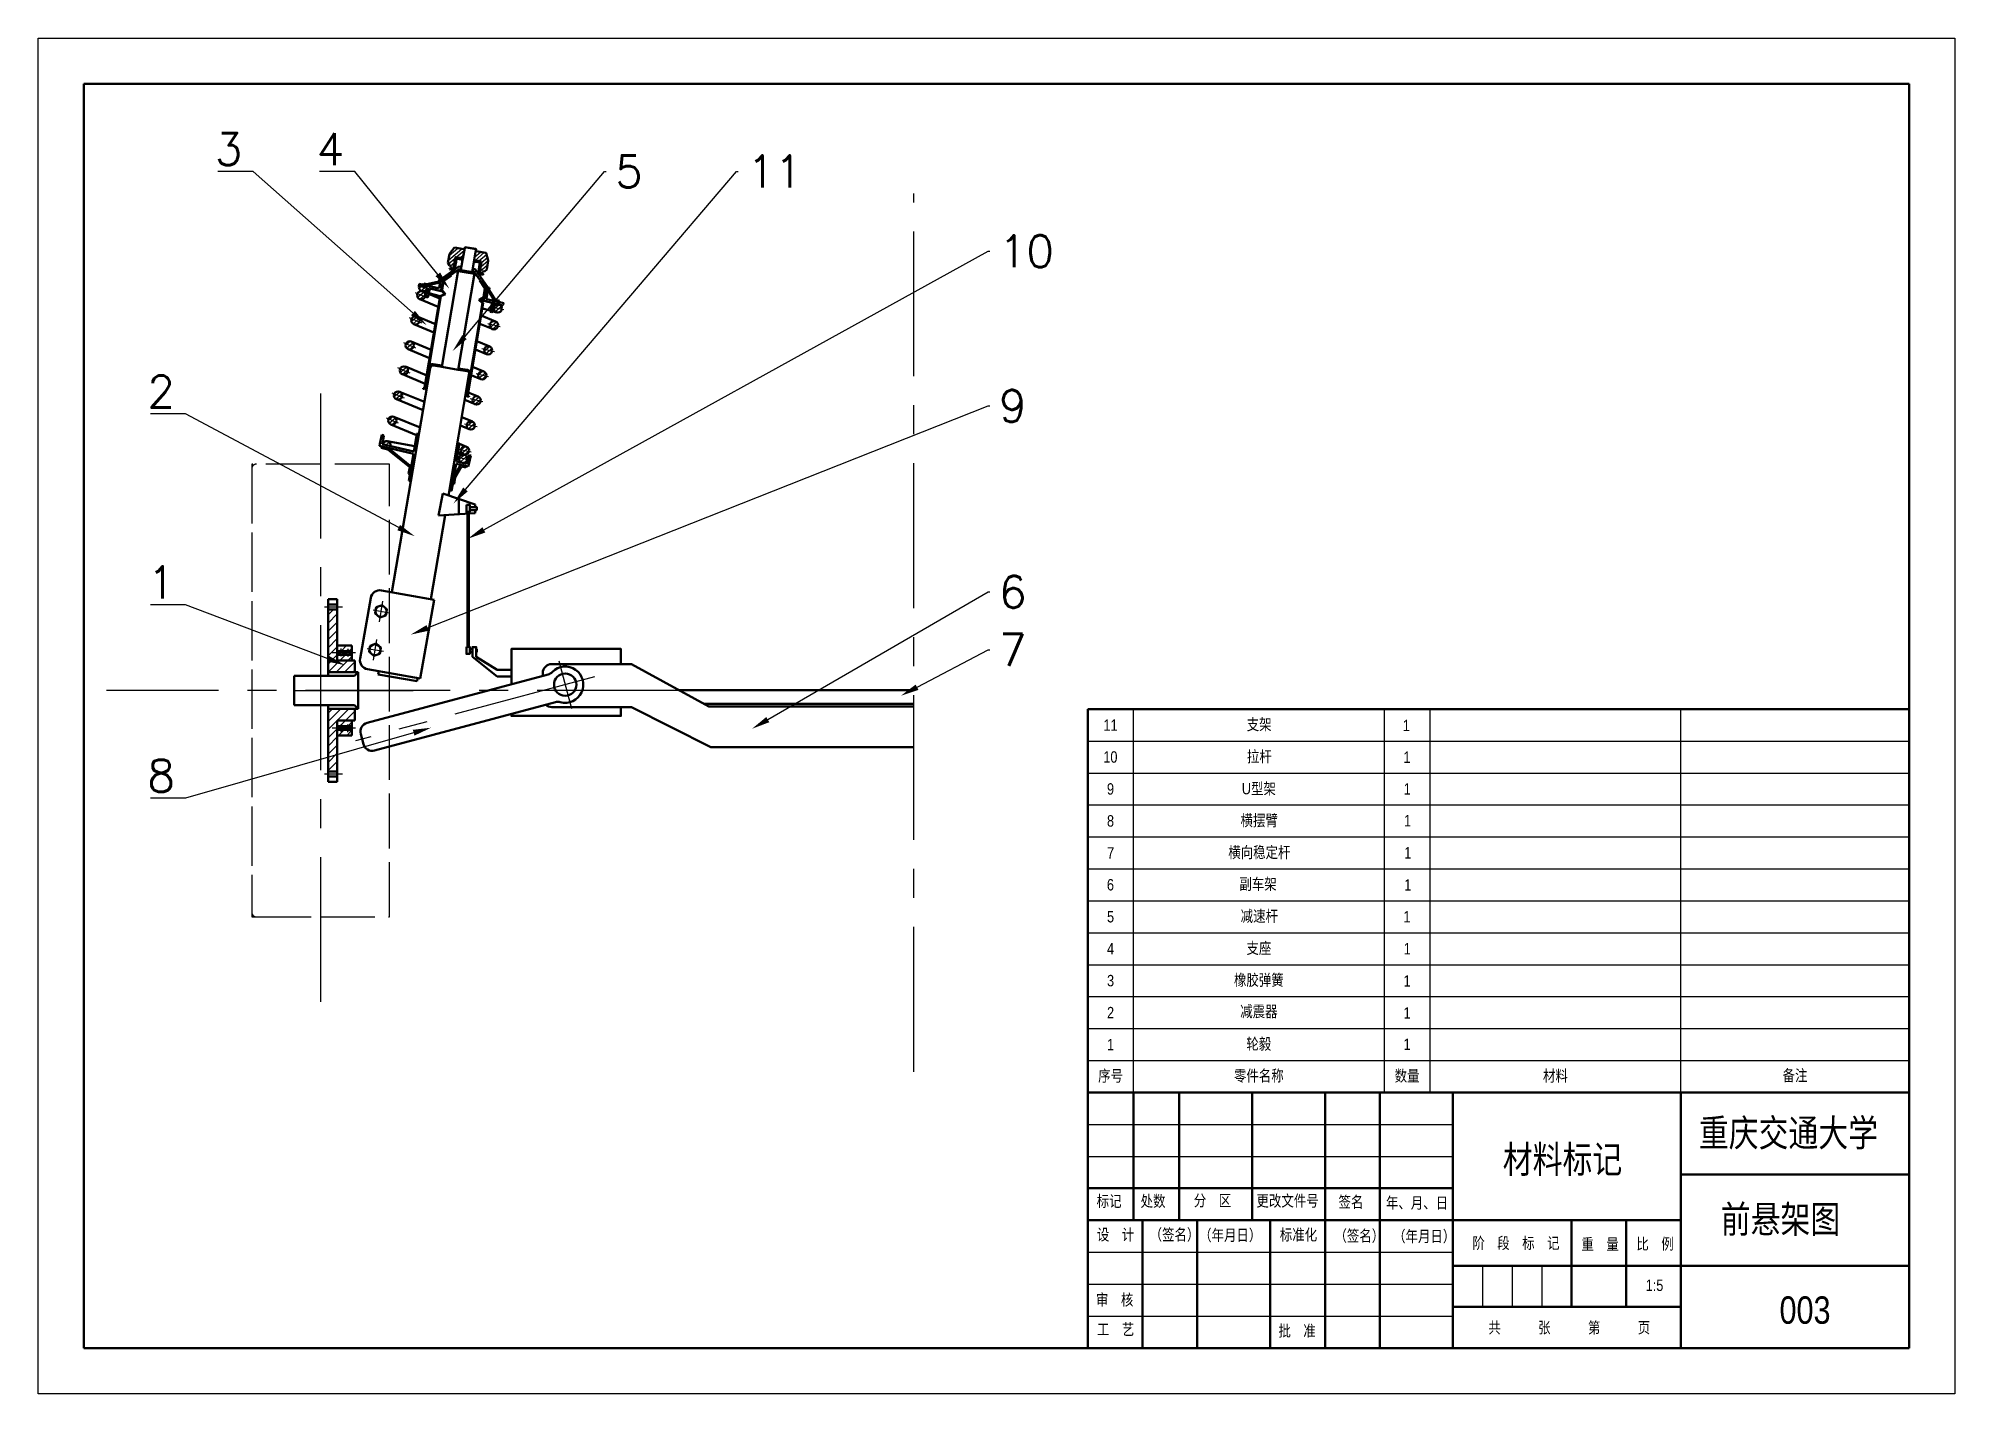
# Model space of a CAD drawing. Header units: millimetres. Extents: x 0 to 2189, y 0 to 4760.
# Drawn here: x 0 to 420, y 0 to 297 of the extents above; entities that cross this region are included whole.
import ezdxf
from ezdxf import colors
from ezdxf.entities.mleader import LeaderData, LeaderLine
from ezdxf.math import Vec2, Vec3

# ---------------------------------------------------------------- set-up
doc = ezdxf.new("R2010")
doc.units = ezdxf.units.MM
doc.linetypes.add('ACAD_ISO02W100', pattern=[15, 12, -3])
doc.linetypes.add('CENTER', pattern=[50.8, 31.75, -6.35, 6.35, -6.35])
for name, color, linetype, lineweight in [('中心线层', 1, 'CENTER', 25), ('剖面线层', 2, 'Continuous', 25), ('总内框线', 7, 'Continuous', 50), ('标注层', 3, 'Continuous', 25), ('粗实线层', 250, 'Continuous', 50), ('虚线层', 4, 'ACAD_ISO02W100', 25)]:
    doc.layers.add(name, color=color, linetype=linetype, lineweight=lineweight)
doc.styles.get("Standard").update_dxf_attribs({"font": 'txt', "bigfont": 'gbcbig.shx'})
doc.styles.add('工程字', font='Arial.ttf', dxfattribs={"width": 0.8})
doc.styles.add('陈杰（2）', font='Arial.ttf', dxfattribs={"width": 0.8})
pattern_1 = [(40, (190.6109, 2079.509), (-0.40817013, 0.48643822), [])]

msp = doc.modelspace()

# ---------------------------------------------------------------- texts
for s, insert, char_height, width, attachment_point, style in [('{\\fArial Unicode MS|b0|i0|c0|p0;11}', (234.99, 146.5), 2.5, 9.9852, 5, '陈杰（2）'), ('{\\fArial Unicode MS|b0|i0|c134|p0;支架}', (267.56, 146.51), 2.5, 55.19, 5, '陈杰（2）'), ('{\\fArial Unicode MS|b0|i0|c0|p0;1}', (299.83, 146.44), 2.5, 9.9171, 5, '陈杰（2）'), ('{\\fArial Unicode MS|b0|i0|c0|p0;10}', (234.96, 139.5), 2.5, 9.93, 5, '陈杰（2）'), ('{\\fArial Unicode MS|b0|i0|c134|p0;拉杆}', (267.61, 139.48), 2.5, 55.0825, 5, '陈杰（2）'), ('{\\fArial Unicode MS|b0|i0|c0|p0;1}', (299.96, 139.48), 2.5, 10.1683, 5, '陈杰（2）'), ('{\\fArial Unicode MS|b0|i0|c0|p0;9}', (234.99, 132.5), 2.5, 9.9877, 5, '陈杰（2）'), ('{\\fArial Unicode MS|b0|i0|c0|p0;U\\fArial Unicode MS|b0|i0|c134|p0;型架}', (267.5, 132.45), 2.5, 54.8677, 5, '陈杰（2）'), ('{\\fArial Unicode MS|b0|i0|c0|p0;1}', (300.02, 132.51), 2.5, 10.2938, 5, '陈杰（2）'), ('{\\fArial Unicode MS|b0|i0|c0|p0;8}', (234.99, 125.5), 2.5, 9.9891, 5, '陈杰（2）'), ('{\\fArial Unicode MS|b0|i0|c134|p0;横摆臂}', (267.56, 125.48), 2.5, 54.9751, 5, '陈杰（2）'), ('{\\fArial Unicode MS|b0|i0|c0|p0;1}', (300.08, 125.55), 2.5, 10.1683, 5, '陈杰（2）'), ('{\\fArial Unicode MS|b0|i0|c0|p0;7}', (235.02, 118.5), 2.5, 10.0445, 5, '陈杰（2）'), ('{\\fArial Unicode MS|b0|i0|c134|p0;横向稳定杆}', (267.61, 118.5), 2.5, 55.0825, 5, '陈杰（2）'), ('{\\fArial Unicode MS|b0|i0|c0|p0;1}', (300.15, 118.52), 2.5, 10.2938, 5, '陈杰（2）'), ('{\\fArial Unicode MS|b0|i0|c0|p0;6}', (234.97, 111.5), 2.5, 9.9448, 5, '陈杰（2）'), ('{\\fArial Unicode MS|b0|i0|c134|p0;副车架}', (267.32, 111.54), 2.5, 54.7759, 5, '陈杰（2）'), ('{\\fArial Unicode MS|b0|i0|c0|p0;1}', (300.15, 111.49), 2.5, 10.2938, 5, '陈杰（2）'), ('{\\fArial Unicode MS|b0|i0|c0|p0;5}', (235, 104.5), 2.5, 10.0001, 5, '陈杰（2）'), ('{\\fArial Unicode MS|b0|i0|c134|p0;减速杆}', (267.6, 104.52), 2.5, 55.0819, 5, '陈杰（2）'), ('{\\fArial Unicode MS|b0|i0|c0|p0;1}', (299.96, 104.51), 2.5, 9.9177, 5, '陈杰（2）'), ('{\\fArial Unicode MS|b0|i0|c0|p0;4}', (235, 97.5), 2.5, 10, 5, '陈杰（2）'), ('{\\fArial Unicode MS|b0|i0|c134|p0;支座}', (267.51, 97.49), 2.5, 54.9293, 5, '陈杰（2）'), ('{\\fArial Unicode MS|b0|i0|c0|p0;1}', (300.02, 97.5), 2.5, 10.0643, 5, '陈杰（2）'), ('{\\fArial Unicode MS|b0|i0|c0|p0;3}', (235, 90.5), 2.5, 10, 5, '陈杰（2）'), ('{\\fArial Unicode MS|b0|i0|c134|p0;橡胶弹簧}', (267.5, 90.51), 2.5, 55, 5, '陈杰（2）'), ('{\\fArial Unicode MS|b0|i0|c0|p0;1}', (300, 90.45), 2.5, 10, 5, '陈杰（2）'), ('{\\fArial Unicode MS|b0|i0|c0|p0;2}', (235, 83.5), 2.5, 9.9977, 5, '陈杰（2）'), ('{\\fArial Unicode MS|b0|i0|c134|p0;减震器}', (267.5, 83.63), 2.5, 55, 5, '陈杰（2）'), ('{\\fArial Unicode MS|b0|i0|c0|p0;1}', (300, 83.44), 2.5, 10, 5, '陈杰（2）'), ('{\\fArial Unicode MS|b0|i0|c0|p0;1}', (235, 76.5), 2.5, 10.0001, 5, '陈杰（2）'), ('{\\fArial Unicode MS|b0|i0|c134|p0;轮毅}', (267.5, 76.5), 2.5, 55, 5, '陈杰（2）'), ('{\\fArial Unicode MS|b0|i0|c0|p0;1}', (300, 76.57), 2.5, 10, 5, '陈杰（2）'), ('{\\fArial Unicode MS|b0|i0|c134|p0;序号}', (235, 69.5), 2.5, 10, 5, '陈杰（2）'), ('{\\fArial Unicode MS|b0|i0|c134|p0;零件名称}', (267.5, 69.53), 2.5, 55, 5, '陈杰（2）'), ('{\\fArial Unicode MS|b0|i0|c134|p0;数量}', (300, 69.51), 2.5, 10, 5, '陈杰（2）'), ('{\\fArial Unicode MS|b0|i0|c134|p0;材料}', (332.5, 69.51), 2.5, 55, 5, '陈杰（2）'), ('{\\fArial Unicode MS|b0|i0|c134|p0;备注}', (385, 69.59), 2.5, 50, 5, '陈杰（2）'), ('{\\fFangSong|b0|i0|c134|p49;重庆交通大学}', (363.93, 60.15), 6, 93.0193, 1, '陈杰（2）'), ('{\\fFangSong|b0|i0|c134|p49;材料标记}', (320.97, 54.36), 6, 93.0193, 1, '工程字'), ('{\\fSimSun|b0|i0|c134|p2;标记}', (231.95, 43.44), 2.5, 93.0193, 1, '陈杰（2）'), ('{\\fSimSun|b0|i0|c134|p2;处数}', (241.58, 43.46), 2.5, 93.0193, 1, '陈杰（2）'), ('{\\fSimSun|b0|i0|c134|p2;分\u3000区}', (253.24, 43.58), 2.5, 93.0193, 1, '陈杰（2）'), ('{\\fSimSun|b0|i0|c134|p2;更改文件号}', (266.97, 43.52), 2.5, 93.0193, 1, '陈杰（2）'), ('{\\fSimSun|b0|i0|c134|p2;签名}', (284.96, 43.27), 2.5, 93.0193, 1, '陈杰（2）'), ('{\\fSimSun|b0|i0|c134|p2;年、月、日}', (295.35, 43.07), 2.5, 93.0193, 1, '陈杰（2）'), ('{\\fArial Unicode MS|b0|i0|c134|p0;前悬架图}', (368.73, 41.24), 6, 93.0193, 1, '陈杰（2）'), ('{\\fSimSun|b0|i0|c134|p2;设\u3000计}', (232.01, 36.1), 2.5, 93.0193, 1, '陈杰（2）'), ('{\\fSimSun|b0|i0|c134|p2;（签名）}', (243.56, 36.1), 2.5, 93.0193, 1, '陈杰（2）'), ('{\\fSimSun|b0|i0|c134|p2;\u3000（年月日）}', (251.68, 35.99), 2.5, 93.0193, 1, '陈杰（2）'), ('{\\fSimSun|b0|i0|c134|p2;标准化}', (272.09, 36.09), 2.5, 93.0193, 1, '陈杰（2）'), ('{\\fSimSun|b0|i0|c134|p2;（签名）}', (284.06, 35.84), 2.5, 93.0193, 1, '陈杰（2）'), ('{\\fSimSun|b0|i0|c134|p2;（年月日）}', (296.92, 35.74), 2.5, 93.0193, 1, '陈杰（2）'), ('{\\fSimSun|b0|i0|c134|p2;阶\u3000段\u3000标\u3000记}', (314.3, 34.25), 2.5, 93.0193, 1, '陈杰（2）'), ('{\\fSimSun|b0|i0|c134|p2;重\u3000量}', (338.19, 34.02), 2.5, 93.0193, 1, '陈杰（2）'), ('{\\fSimSun|b0|i0|c134|p2;比\u3000例}', (350.24, 34.09), 2.5, 93.0193, 1, '陈杰（2）'), ('{\\fSimSun|b0|i0|c134|p2;审\u3000核}', (231.81, 21.83), 2.5, 93.0193, 1, '陈杰（2）'), ('{\\fArial Unicode MS|b0|i0|c0|p0;003}', (381.61, 21.32), 6, 93.0193, 1, '陈杰（2）'), ('{\\fSimSun|b0|i0|c134|p2;工\u3000艺}', (232.01, 15.35), 2.5, 93.0193, 1, '陈杰（2）'), ('{\\fSimSun|b0|i0|c134|p2;批\u3000准}', (271.78, 15.03), 2.5, 93.0193, 1, '陈杰（2）'), ('{\\fSimSun|b0|i0|c134|p2;共\u3000\u3000\u3000张\u3000\u3000\u3000第\u3000\u3000\u3000页}', (317.8, 15.73), 2.5, 93.0193, 1, '陈杰（2）')]:
    msp.add_mtext(s, dxfattribs=dict(insert=insert, char_height=char_height, width=width, attachment_point=attachment_point, style=style))
at = {"insert": (354.21, 23.73), "char_height": 2.5, "attachment_point": 5, "style": '陈杰（2）'}
msp.add_mtext_dynamic_manual_height_columns('1:5', width=12, gutter_width=35, heights=[0], dxfattribs=at)

# ---------------------------------------------------------------- hatches: boundary and pattern name
at = {"layer": '剖面线层'}
h = msp.add_hatch(dxfattribs=at)
h.set_pattern_fill('ANSI31', color=256, scale=0.4)
h.set_pattern_definition([(45, (-7.9809, 3978.6554), (-0.8980256, 0.8980256), [])])
h.paths.add_polyline_path([(69.35, 160.69), (65.49, 160.69), (65.49, 171.85), (63.49, 171.85), (63.49, 158.09), (69.35, 158.09)])
h.paths.add_polyline_path([(68.73, 161.9), (68.13, 161.9, -0.309941), (67.57, 161.9), (66.65, 161.9, -0.309941), (66.08, 161.9), (65.49, 161.9), (65.49, 160.69), (68.73, 160.69)], flags=17)
h.paths.add_polyline_path([(68.73, 163.94), (65.49, 163.94), (65.49, 162.73), (66.08, 162.73, -0.309941), (66.65, 162.73), (67.57, 162.73, -0.309941), (68.13, 162.73), (68.73, 162.73)], flags=17)
h.paths.add_polyline_path([(69.35, 150.1), (63.49, 150.1), (63.49, 136.33), (65.49, 136.33), (65.49, 147.5), (69.35, 147.5)])
h.paths.add_polyline_path([(68.73, 147.5), (65.49, 147.5), (65.49, 146.29), (66.08, 146.29, -0.309941), (66.65, 146.29), (67.57, 146.29, -0.309941), (68.13, 146.29), (68.73, 146.29)], flags=17)
h.paths.add_polyline_path([(68.73, 145.46), (68.13, 145.46, -0.309941), (67.57, 145.46), (66.65, 145.46, -0.309941), (66.08, 145.46), (65.49, 145.46), (65.49, 144.25), (68.73, 144.25)], flags=17)
h.paths.add_polyline_path([(2184.92, 4757.2), (2188.76, 4757.2), (2188.76, 4759.57), (2184.92, 4759.57)], flags=9)
h = msp.add_hatch(dxfattribs=at)
h.set_pattern_fill('ANSI31', color=256, scale=0.2, angle=-5)
h.set_pattern_definition(pattern_1)
h.paths.add_polyline_path([(101.09, 239.46), (100.12, 239.69), (98.82, 241.81), (98.91, 242.31), (98.61, 242.36), (98.53, 241.86), (100.05, 239.39), (101.02, 239.16)])
h.paths.add_polyline_path([(87.73, 243.39), (88.04, 243.45), (88.16, 244.13), (87.86, 244.18), (87.78, 243.68), (85.18, 243.14), (85.18, 243.13), (84.52, 243.28), (84.45, 243), (85.13, 242.85)])
h.paths.add_polyline_path([(92.96, 248.81), (91.51, 249.06), (91.39, 248.98), (91, 246.65), (90.88, 246.56), (90.58, 246.61), (90.27, 246.67), (90.16, 246.59), (90.12, 246.39), (91.11, 246.22), (91.27, 246.34), (91.68, 248.73), (92.69, 248.56), (92.79, 248.41), (92.99, 248.38), (93, 248.45), (93.01, 248.5), (93.04, 248.7)])
h.paths.add_polyline_path([(97.15, 247.98), (97.07, 248.1), (96.88, 248.15), (95.62, 248.36), (95.51, 248.28), (95.46, 248.03), (95.45, 247.96), (95.5, 247.95), (95.65, 247.93), (95.76, 248.01), (95.77, 248.03), (96.8, 247.86), (96.4, 245.47), (96.51, 245.31), (97.5, 245.14), (97.53, 245.34), (97.45, 245.45), (96.84, 245.56), (96.76, 245.67)])
h = msp.add_hatch(dxfattribs=at)
h.set_pattern_fill('ANSI31', color=256, scale=0.2, angle=-5)
h.set_pattern_definition(pattern_1)
h.paths.add_polyline_path([(93.37, 250.67), (93.29, 250.79), (91.19, 251.14), (91.11, 251.11), (90.13, 249.78), (90.09, 249.69), (89.77, 247.77), (90.08, 247.21), (90.37, 247.16), (90.45, 247.04), (90.42, 246.84), (90.58, 246.61), (90.88, 246.56), (91, 246.65), (91.39, 248.98), (91.51, 249.06), (92.96, 248.81), (93.07, 248.9)])
h.paths.add_polyline_path([(98.12, 249.92), (98.06, 249.98), (95.95, 250.34), (95.84, 250.25), (95.54, 248.48), (95.62, 248.36), (96.88, 248.15), (97.07, 248.1), (97.15, 247.98), (96.76, 245.67), (96.84, 245.56), (97.14, 245.51), (97.37, 245.67), (97.4, 245.87), (97.52, 245.95), (97.81, 245.9), (98.29, 246.33), (98.62, 248.25), (98.61, 248.34)])
h = msp.add_hatch(dxfattribs=at)
h.set_pattern_fill('ANSI31', color=256, scale=0.2, angle=-5)
h.set_pattern_definition(pattern_1)
h.paths.add_polyline_path([(88.82, 243.82), (90.45, 244.98), (90.37, 245.09), (88.62, 243.84), (88.28, 241.87), (89.04, 240.96), (88.06, 240.53), (87.6, 237.85), (87.31, 236.12), (86.68, 232.37), (86.38, 230.61), (85.7, 226.61), (85.41, 224.87), (85.09, 223), (84.8, 221.29), (84.65, 220.41), (84.54, 220.32), (84.34, 220.36), (84.31, 220.16), (84.6, 220.11), (84.84, 220.27), (85.01, 221.31), (85.08, 221.71), (85.62, 224.9), (85.63, 224.95), (85.91, 226.64), (86.59, 230.64), (86.88, 232.39), (87.52, 236.13), (87.81, 237.86), (88.25, 240.48), (89.23, 240.94), (88.48, 241.84)])
h.paths.add_polyline_path([(98.08, 242.24), (96.84, 243.99), (96.73, 243.91), (97.89, 242.28), (97.55, 240.3), (96.55, 239.7), (97.32, 238.95), (96.88, 236.33), (96.39, 233.45), (96.09, 231.67), (95.42, 227.67), (95.12, 225.93), (94.7, 223.42), (94.45, 221.93), (94.15, 220.18), (94.08, 219.77), (93.91, 218.74), (94.07, 218.51), (94.37, 218.46), (94.4, 218.66), (94.2, 218.69), (94.12, 218.8), (94.27, 219.69), (94.36, 220.2), (94.65, 221.95), (95.33, 225.95), (95.62, 227.69), (96.3, 231.69), (96.6, 233.47), (97.15, 236.72), (97.52, 238.93), (96.73, 239.66), (97.75, 240.27)])
h = msp.add_hatch(dxfattribs=at)
h.set_pattern_fill('ANSI31', color=256, scale=0.2, angle=-5)
h.set_pattern_definition(pattern_1)
h.paths.add_polyline_path([(88.62, 243.84), (91.49, 245.89), (92.31, 246.46), (92.65, 246.41), (92.74, 246.9), (92.19, 246.99), (88.16, 244.13), (88.08, 243.63), (87.85, 242.32), (87.74, 242.25), (84.45, 243), (84.34, 242.52), (85.32, 242.29), (84.89, 240.44), (84.96, 240.32), (85.35, 240.23), (85.8, 242.18), (88.23, 241.62), (88.28, 241.87)])
h.paths.add_polyline_path([(95.74, 246.39), (95.3, 246.47), (95.2, 246.48), (95.12, 245.99), (95.46, 245.93), (96.04, 245.12), (98.08, 242.24), (97.75, 240.27), (97.61, 239.45), (100.91, 238.69), (101.02, 239.16), (98.28, 239.81), (98.2, 239.93), (98.61, 242.36)])
h = msp.add_hatch(dxfattribs=at)
h.set_pattern_fill('ANSI31', color=256, scale=0.2, angle=-5)
h.set_pattern_definition(pattern_1)
h.paths.add_polyline_path([(77.79, 214.12), (77.58, 213.24), (78.42, 212.9, 0.076114), (78.48, 213.16, 0.373885)])
h.paths.add_polyline_path([(77.58, 213.24), (76.75, 213.59, 0.076114), (76.69, 213.32, 0.373885), (77.38, 212.37)])
h.paths.add_polyline_path([(78.42, 212.9), (77.58, 213.24), (77.38, 212.37, 0.366886)])
h.paths.add_polyline_path([(77.79, 214.12, 0.366886), (76.75, 213.59), (77.58, 213.24)])
h.paths.add_polyline_path([(79.05, 219.61), (78.85, 218.73), (79.68, 218.39, 0.076114), (79.75, 218.65, 0.373885)])
h.paths.add_polyline_path([(79.05, 219.61, 0.366886), (78.02, 219.08), (78.85, 218.73)])
h.paths.add_polyline_path([(79.68, 218.39), (78.85, 218.73), (78.65, 217.86, 0.366886)])
h.paths.add_polyline_path([(78.85, 218.73), (78.02, 219.08, 0.076114), (77.95, 218.81, 0.373885), (78.65, 217.86)])
h.paths.add_polyline_path([(80.32, 225.1, 0.366886), (79.29, 224.57), (80.12, 224.22)])
h.paths.add_polyline_path([(80.32, 225.1), (80.12, 224.22), (80.95, 223.88, 0.076114), (81.02, 224.15, 0.373885)])
h.paths.add_polyline_path([(80.12, 224.22), (79.29, 224.57, 0.076114), (79.22, 224.3, 0.373885), (79.92, 223.35)])
h.paths.add_polyline_path([(80.95, 223.88), (80.12, 224.22), (79.92, 223.35, 0.366886)])
h.paths.add_polyline_path([(81.39, 229.71), (80.55, 230.06, 0.076114), (80.49, 229.79, 0.373885), (81.18, 228.84)])
h.paths.add_polyline_path([(82.22, 229.37), (81.39, 229.71), (81.18, 228.84, 0.366886)])
h.paths.add_polyline_path([(81.59, 230.59), (81.39, 229.71), (82.22, 229.37, 0.076114), (82.28, 229.64, 0.373885)])
h.paths.add_polyline_path([(81.59, 230.59, 0.366886), (80.55, 230.06), (81.39, 229.71)])
h.paths.add_polyline_path([(76.53, 208.69, 0.404152), (75.46, 208.05), (76.33, 207.82)])
h.paths.add_polyline_path([(76.53, 208.69), (76.33, 207.82), (77.21, 207.61, 0.414214)])
h.paths.add_polyline_path([(97.52, 224.02, 0.414214), (96.44, 223.35), (97.32, 223.14)])
h.paths.add_polyline_path([(97.52, 224.02), (97.32, 223.14), (98.19, 222.94, 0.034921), (98.21, 223.07, 0.373885)])
h.paths.add_polyline_path([(97.32, 223.14), (96.44, 223.35, 0.034921), (96.42, 223.22, 0.373885), (97.11, 222.27)])
h.paths.add_polyline_path([(98.19, 222.94), (97.32, 223.14), (97.11, 222.27, 0.414214)])
h.paths.add_polyline_path([(96.25, 218.53, 0.414214), (95.17, 217.86), (96.05, 217.65)])
h.paths.add_polyline_path([(96.25, 218.53), (96.05, 217.65), (96.93, 217.45, 0.034921), (96.95, 217.58, 0.373885)])
h.paths.add_polyline_path([(96.05, 217.65), (95.17, 217.86, 0.034921), (95.15, 217.73, 0.373885), (95.85, 216.78)])
h.paths.add_polyline_path([(96.93, 217.45), (96.05, 217.65), (95.85, 216.78, 0.414214)])
h.paths.add_polyline_path([(94.98, 213.04, 0.414214), (93.9, 212.37), (94.78, 212.16)])
h.paths.add_polyline_path([(94.98, 213.04), (94.78, 212.16), (95.66, 211.96, 0.034921), (95.68, 212.09, 0.373885)])
h.paths.add_polyline_path([(94.78, 212.16), (93.9, 212.37, 0.034921), (93.88, 212.24, 0.373885), (94.58, 211.29)])
h.paths.add_polyline_path([(95.66, 211.96), (94.78, 212.16), (94.58, 211.29, 0.414214)])
h.paths.add_polyline_path([(93.3, 205.75, 0.414214), (92.22, 205.07), (93.1, 204.87)])
h.paths.add_polyline_path([(93.3, 205.75), (93.1, 204.87), (93.97, 204.67, 0.034921), (93.99, 204.79, 0.373885)])
h.paths.add_polyline_path([(93.1, 204.87), (92.22, 205.07, 0.034921), (92.2, 204.95, 0.373885), (92.9, 203.99)])
h.paths.add_polyline_path([(93.97, 204.67), (93.1, 204.87), (92.9, 203.99, 0.414214)])
h.paths.add_polyline_path([(93.72, 207.55, 0.414214), (92.64, 206.88), (93.51, 206.67)])
h.paths.add_polyline_path([(93.51, 206.67), (92.64, 206.88, 0.034921), (92.62, 206.75, 0.373885), (93.31, 205.8)])
h.paths.add_polyline_path([(94.39, 206.47), (93.51, 206.67), (93.31, 205.8, 0.414214)])
h.paths.add_polyline_path([(93.72, 207.55), (93.51, 206.67), (94.39, 206.47, 0.034921), (94.41, 206.59, 0.373885)])
edge = h.paths.add_edge_path()
edge.add_arc((98.58, 228.64), 0.9, -5, 355)
edge = h.paths.add_edge_path()
edge.add_arc((99.85, 234.13), 0.9, -5, 355)
edge = h.paths.add_edge_path()
edge.add_arc((82.65, 235.2), 0.9, -5, 355)
edge = h.paths.add_edge_path()
edge.add_arc((100.7, 237.8), 0.9, -5, 355)
edge = h.paths.add_edge_path()
edge.add_arc((83.92, 240.7), 0.9, -5, 355)
edge = h.paths.add_edge_path()
edge.add_arc((84.33, 242.46), 0.9, 163.5595, 350.4405)
h = msp.add_hatch(dxfattribs=at)
h.set_pattern_fill('ANSI31', color=256, scale=0.2, angle=-5)
h.set_pattern_definition(pattern_1)
edge = h.paths.add_edge_path()
edge.add_arc((84.33, 242.46), 0.9, 163.5595, 350.4405)
edge.add_line((83.37, 242.74), (85.32, 242.29))

# ---------------------------------------------------------------- linework, layer by layer
for p, q in [((0, 0), (0, 297)), ((0, 297), (420, 297)), ((420, 297), (420, 0)), ((240, 66), (240, 150)), ((295, 150), (295, 66)), ((305, 150), (305, 66)), ((360, 66), (360, 150)), ((230, 143), (410, 143)), ((230, 136), (410, 136)), ((230, 129), (410, 129)), ((230, 122), (410, 122)), ((230, 115), (410, 115)), ((230, 108), (410, 108)), ((230, 108), (410, 108)), ((230, 101), (410, 101)), ((230, 101), (410, 101)), ((230, 94), (410, 94)), ((230, 87), (410, 87)), ((230, 80), (410, 80)), ((230, 73), (410, 73)), ((410, 66), (410, 10)), ((230, 59), (310, 59)), ((230, 52), (310, 52)), ((230, 31), (310, 31)), ((316.5, 28), (316.5, 19)), ((323, 28), (323, 19)), ((329.5, 28), (329.5, 19)), ((230, 24), (310, 24)), ((230, 17), (310, 17)), ((410, 10), (230, 10)), ((420, 0), (0, 0))]:
    msp.add_line(p, q)
at = {"layer": '中心线层'}
for p, q in [((191.88, 70.54), (191.88, 263.02)), ((85.22, 240.16), (82.63, 241.23)), ((84.34, 242.52), (84.45, 243)), ((81.82, 235.55), (81.36, 235.74)), ((82.65, 235.2), (81.82, 235.55)), ((82.65, 235.2), (83.49, 234.86)), ((102.06, 237.49), (99.34, 238.12)), ((83.49, 234.86), (83.95, 234.67)), ((101.22, 233.81), (98.49, 234.44)), ((80.55, 230.06), (80.09, 230.25)), ((81.39, 229.71), (80.55, 230.06)), ((81.39, 229.71), (82.22, 229.37)), ((82.22, 229.37), (82.68, 229.18)), ((99.95, 228.32), (97.22, 228.95)), ((79.29, 224.57), (78.82, 224.76)), ((80.12, 224.22), (79.29, 224.57)), ((80.12, 224.22), (80.95, 223.88)), ((80.95, 223.88), (81.41, 223.69)), ((98.68, 222.83), (95.95, 223.46)), ((78.02, 219.08), (77.56, 219.27)), ((78.85, 218.73), (78.02, 219.08)), ((78.85, 218.73), (79.68, 218.39)), ((79.68, 218.39), (80.15, 218.2)), ((97.41, 217.34), (94.68, 217.97)), ((76.75, 213.59), (76.29, 213.78)), ((77.58, 213.24), (76.75, 213.59)), ((77.58, 213.24), (78.42, 212.9)), ((78.42, 212.9), (78.88, 212.71)), ((96.15, 211.85), (93.42, 212.48)), ((92.15, 206.99), (94.88, 206.36)), ((94.46, 204.56), (91.73, 205.19)), ((62.73, 172.39), (66.66, 172.39)), ((74.77, 169.11), (75.49, 173.65)), ((73.41, 171.73), (76.98, 171.12)), ((73.45, 160.7), (74.17, 165.24)), ((69.51, 162.32), (64.38, 162.32)), ((66.37, 161.62), (66.37, 163.28)), ((67.85, 163.2), (67.85, 161.56)), ((72.08, 163.31), (75.65, 162.71)), ((114.09, 160.56), (116.88, 150.17)), ((121.93, 157.1), (69.48, 143.04)), ((69.51, 145.87), (64.38, 145.87)), ((66.37, 146.57), (66.37, 144.91)), ((67.85, 144.99), (67.85, 146.63)), ((62.73, 135.8), (66.66, 135.8))]:
    msp.add_line(p, q, dxfattribs=at)
at = {"layer": '中心线层', "lineweight": -3}
for p, q in [((61.88, 85.83), (61.88, 222.23)), ((191.88, 154.09), (14.97, 154.09))]:
    msp.add_line(p, q, dxfattribs=at)
at = {"layer": '中心线层'}
msp.add_lwpolyline([(85.44, 242.03), (84.61, 242.37), (83.78, 242.72), (83.32, 242.91)], dxfattribs=at)
at = {"layer": '总内框线'}
for p, q in [((10, 10), (10, 287)), ((10, 287), (410, 287)), ((410, 287), (410, 10)), ((230, 66), (230, 150)), ((230, 150), (410, 150)), ((230, 66), (410, 66)), ((230, 10), (230, 66)), ((240, 66), (240, 38)), ((250, 66), (250, 38)), ((266, 66), (266, 38)), ((282, 66), (282, 38)), ((294, 66), (294, 10)), ((310, 66), (310, 10)), ((360, 10), (360, 66)), ((360, 48), (410, 48)), ((230, 45), (310, 45)), ((230, 38), (360, 38)), ((242, 38), (242, 10)), ((254, 38), (254, 10)), ((270, 38), (270, 10)), ((282, 38), (282, 10)), ((336, 19), (336, 38)), ((348, 19), (348, 38)), ((310, 28), (360, 28)), ((360, 28), (410, 28)), ((310, 19), (360, 19)), ((410, 10), (10, 10))]:
    msp.add_line(p, q, dxfattribs=at)
at = {"layer": '标注层'}
msp.add_line((56.05, 154.09), (82.16, 154.09), dxfattribs=at)
at = {"layer": '粗实线层'}
for p, q in [((89.77, 247.77), (90.09, 249.69)), ((90.13, 249.78), (90.09, 249.69)), ((90.13, 249.78), (91.11, 251.11)), ((91.39, 248.98), (91, 246.65)), ((91.19, 251.14), (91.11, 251.11)), ((91.11, 251.11), (91.19, 251.14)), ((91.11, 251.11), (91.19, 251.14)), ((91.19, 251.14), (93.29, 250.79)), ((91.68, 248.73), (91.27, 246.34)), ((91.39, 248.98), (91.51, 249.06)), ((91.66, 248.63), (91.47, 247.49)), ((92.96, 248.81), (91.51, 249.06)), ((92.69, 248.56), (91.68, 248.73)), ((93, 248.45), (92.62, 246.21)), ((92.69, 248.56), (92.79, 248.41)), ((92.75, 247), (92.98, 248.33)), ((92.79, 248.41), (92.99, 248.38)), ((93.07, 248.9), (92.96, 248.81)), ((92.96, 248.81), (93.04, 248.7)), ((93, 248.45), (93.01, 248.5)), ((93.01, 248.5), (93.04, 248.7)), ((93.04, 248.7), (93.44, 251.07)), ((93.07, 248.9), (93.37, 250.67)), ((93.29, 250.79), (93.37, 250.67)), ((93.39, 250.77), (93.47, 251.21)), ((93.47, 251.21), (93.52, 251.25)), ((93.47, 251.21), (95.93, 250.8)), ((93.52, 251.25), (95.89, 250.85)), ((95.46, 248.03), (95.08, 245.79)), ((95.22, 246.58), (95.44, 247.91)), ((95.45, 247.96), (95.65, 247.93)), ((95.46, 248.03), (95.51, 248.28)), ((95.54, 248.48), (95.51, 248.28)), ((95.62, 248.36), (95.51, 248.28)), ((95.54, 248.48), (95.84, 250.25)), ((95.54, 248.48), (95.62, 248.36)), ((95.62, 248.36), (96.88, 248.15)), ((95.65, 247.93), (95.79, 248.03)), ((95.79, 248.03), (96.8, 247.86)), ((95.86, 250.35), (95.84, 250.25)), ((95.95, 250.34), (95.84, 250.25)), ((95.86, 250.35), (95.93, 250.8)), ((95.86, 250.35), (95.91, 250.65)), ((95.89, 250.85), (95.93, 250.8)), ((98.06, 249.98), (95.95, 250.34)), ((96.8, 247.86), (96.4, 245.47)), ((97.15, 247.98), (96.76, 245.67)), ((96.88, 248.15), (97.07, 248.1)), ((97.07, 248.1), (97.15, 247.98)), ((98.06, 249.98), (98.12, 249.92)), ((98.61, 248.34), (98.12, 249.92)), ((98.29, 246.33), (98.62, 248.25)), ((98.61, 248.34), (98.62, 248.25)), ((87.78, 243.68), (85.18, 243.14)), ((87.86, 244.18), (87.78, 243.68)), ((87.85, 242.32), (88.16, 244.12)), ((88.16, 244.13), (87.86, 244.18)), ((88.16, 244.12), (88.08, 243.63)), ((88.16, 244.13), (92.19, 246.99)), ((88.62, 243.84), (88.28, 241.87)), ((92.04, 246.1), (88.47, 225)), ((88.48, 241.84), (88.82, 243.82)), ((91.49, 245.89), (88.62, 243.84)), ((88.82, 243.82), (90.45, 244.98)), ((89.77, 247.77), (90.08, 247.21)), ((90.37, 247.16), (90.08, 247.21)), ((90.12, 246.39), (90.16, 246.59)), ((91.11, 246.22), (90.12, 246.39)), ((90.27, 246.67), (90.16, 246.59)), ((90.88, 246.56), (90.27, 246.67)), ((90.37, 247.16), (90.45, 247.04)), ((90.45, 244.98), (90.37, 245.09)), ((90.42, 246.84), (90.45, 247.04)), ((90.42, 246.84), (90.58, 246.61)), ((90.88, 246.56), (90.58, 246.61)), ((91, 246.65), (90.88, 246.56)), ((91.27, 246.34), (91.11, 246.22)), ((92.31, 246.46), (91.49, 245.89)), ((91.57, 245.77), (91.49, 245.89)), ((92.04, 246.1), (91.57, 245.77)), ((95.59, 245.5), (92.02, 224.38)), ((93.8, 245.7), (92.03, 246)), ((92.27, 246.27), (92.04, 246.1)), ((92.27, 246.27), (92.04, 246.1)), ((92.19, 246.99), (92.74, 246.9)), ((93.85, 246), (92.27, 246.27)), ((92.65, 246.41), (92.31, 246.46)), ((93.85, 246), (92.67, 246.2)), ((93.8, 245.7), (95.58, 245.4)), ((93.85, 246), (95.43, 245.73)), ((93.85, 246), (95.03, 245.8)), ((93.85, 246), (95.03, 245.8)), ((95.12, 245.99), (95.46, 245.93)), ((95.2, 246.48), (95.74, 246.39)), ((95.43, 245.73), (95.59, 245.5)), ((95.46, 245.93), (96.04, 245.12)), ((95.59, 245.5), (95.93, 245.03)), ((98.61, 242.36), (95.74, 246.39)), ((95.93, 245.03), (96.04, 245.12)), ((96.04, 245.12), (98.08, 242.24)), ((96.4, 245.47), (96.51, 245.31)), ((96.51, 245.31), (97.5, 245.14)), ((96.79, 247.76), (96.59, 246.63)), ((96.73, 243.91), (96.84, 243.99)), ((97.89, 242.28), (96.73, 243.91)), ((96.76, 245.67), (96.84, 245.56)), ((96.84, 245.56), (97.45, 245.45)), ((96.84, 245.56), (97.14, 245.51)), ((97.37, 245.67), (97.14, 245.51)), ((97.37, 245.67), (97.4, 245.87)), ((97.52, 245.95), (97.4, 245.87)), ((97.45, 245.45), (97.53, 245.34)), ((97.5, 245.14), (97.53, 245.34)), ((97.52, 245.95), (97.81, 245.9)), ((98.29, 246.33), (97.81, 245.9)), ((83.37, 242.74), (83.48, 243.23)), ((83.37, 242.74), (85.32, 242.29)), ((83.48, 243.23), (87.74, 242.25)), ((83.58, 239.86), (87.66, 238.18)), ((84.13, 241.59), (85.09, 241.31)), ((84.26, 241.53), (85.06, 241.2)), ((84.45, 242.99), (84.52, 243.28)), ((84.52, 243.28), (85.18, 243.13)), ((88.06, 240.53), (84.65, 220.41)), ((88.25, 240.48), (84.84, 220.27)), ((85.32, 242.29), (84.89, 240.44)), ((84.89, 240.44), (84.96, 240.32)), ((84.96, 240.32), (85.35, 240.23)), ((87.73, 243.39), (85.13, 242.85)), ((85.13, 242.85), (85.13, 242.85)), ((85.18, 243.14), (85.18, 243.13)), ((85.35, 240.23), (85.8, 242.18)), ((85.53, 241), (87.97, 240)), ((85.57, 241.18), (88.05, 240.47)), ((85.8, 242.18), (88.56, 241.54)), ((87.73, 243.39), (88.04, 243.45)), ((87.85, 242.32), (87.74, 242.25)), ((89.04, 240.96), (88.06, 240.53)), ((88.28, 241.87), (88.23, 241.62)), ((89.23, 240.94), (88.25, 240.48)), ((88.28, 241.87), (89.04, 240.96)), ((88.48, 241.84), (89.23, 240.94)), ((97.55, 240.3), (96.55, 239.7)), ((96.55, 239.7), (97.32, 238.95)), ((97.75, 240.27), (96.73, 239.66)), ((96.73, 239.66), (100.91, 238.69)), ((96.73, 239.66), (97.52, 238.93)), ((97.89, 242.28), (97.55, 240.3)), ((97.55, 240.3), (97.89, 242.28)), ((97.89, 241.12), (97.61, 239.45)), ((97.65, 239.65), (97.61, 239.45)), ((98.08, 242.24), (97.75, 240.27)), ((97.89, 241.12), (98.09, 242.25)), ((98.2, 239.93), (98.61, 242.36)), ((98.2, 239.93), (98.28, 239.81)), ((98.28, 239.81), (102, 238.93)), ((100.05, 239.39), (98.53, 241.86)), ((98.61, 242.36), (98.91, 242.31)), ((98.91, 242.31), (98.82, 241.81)), ((98.82, 241.81), (100.12, 239.69)), ((101.09, 239.46), (100.12, 239.69)), ((101.02, 239.16), (101.09, 239.46)), ((83, 236.04), (87.02, 234.38)), ((93.91, 218.74), (97.32, 238.95)), ((97.52, 238.93), (94.12, 218.8)), ((97.07, 236.25), (100.19, 234.96)), ((97.34, 237.82), (99.06, 237.33)), ((99, 237.08), (99.23, 238.06)), ((99.39, 236.99), (99, 237.08)), ((99.23, 238.06), (99.45, 239.03)), ((99.51, 237.07), (99.39, 236.99)), ((99.72, 237.98), (99.51, 237.07)), ((99.54, 237.2), (100.45, 236.94)), ((99.72, 237.98), (99.94, 238.92)), ((100.91, 238.69), (99.94, 238.92)), ((100.91, 238.69), (99.94, 238.92)), ((100.9, 238.68), (101.02, 239.16)), ((100.91, 238.69), (101.01, 238.67)), ((100.91, 238.69), (101.89, 238.46)), ((101.01, 238.67), (101.78, 238.49)), ((82.31, 234.37), (86.71, 232.56)), ((96.76, 234.44), (99.65, 233.25)), ((81.04, 228.88), (85.76, 226.94)), ((81.73, 230.55), (86.07, 228.76)), ((95.81, 228.81), (98.24, 227.8)), ((96.12, 230.63), (98.93, 229.47)), ((79.78, 223.39), (84.81, 221.31)), ((80.46, 225.06), (85.12, 223.14)), ((85.62, 224.9), (85.01, 221.31)), ((85.63, 224.95), (85.62, 224.9)), ((86.5, 225.32), (88.47, 224.98)), ((86.55, 225.61), (88.52, 225.28)), ((88.47, 224.98), (92.02, 224.38)), ((94.37, 223.27), (89.9, 196.84)), ((93.99, 224.05), (92.02, 224.38)), ((94.04, 224.34), (92.07, 224.68)), ((94.4, 223.47), (94.37, 223.27)), ((94.86, 223.18), (96.97, 222.31)), ((95.17, 225), (97.66, 223.98)), ((79.19, 219.56), (84.64, 217.32)), ((84.34, 220.36), (84.31, 220.16)), ((84.31, 220.16), (84.6, 220.11)), ((84.54, 220.32), (84.34, 220.36)), ((84.65, 220.41), (84.54, 220.32)), ((84.84, 220.27), (84.6, 220.11)), ((84.8, 221.29), (84.73, 220.87)), ((84.89, 221.8), (84.8, 221.29)), ((84.94, 220.9), (85.01, 221.31)), ((85.08, 221.71), (85.01, 221.31)), ((85.31, 221.26), (85.01, 221.31)), ((85.31, 221.26), (85.01, 221.31)), ((93.79, 219.82), (94.08, 219.77)), ((93.91, 218.74), (94.07, 218.51)), ((94.37, 218.46), (94.07, 218.51)), ((94.12, 218.8), (94.2, 218.69)), ((94.2, 218.69), (94.4, 218.66)), ((94.22, 219.38), (96.39, 218.49)), ((94.4, 218.66), (94.37, 218.46)), ((78.51, 217.9), (84.33, 215.5)), ((93.44, 217.76), (95.71, 216.82)), ((74.87, 208.15), (75.32, 210.1)), ((75.32, 210.1), (75.61, 210.04)), ((75.61, 210.04), (75.76, 209.8)), ((77.24, 212.41), (82.91, 210.07)), ((77.93, 214.07), (83.69, 211.7)), ((82.89, 209.96), (82.96, 210.38)), ((82.96, 210.38), (83.45, 210.3)), ((92.49, 212.14), (94.44, 211.33)), ((92.79, 213.96), (95.12, 213)), ((74.87, 208.15), (74.76, 207.67)), ((74.76, 207.67), (82.21, 205.95)), ((75.21, 207.56), (75.14, 207.27)), ((75.14, 207.27), (76.6, 206.93)), ((75.47, 208.53), (75.35, 208.08)), ((75.35, 208.08), (75.46, 208.05)), ((76.33, 207.82), (75.46, 208.05)), ((75.46, 208.05), (75.46, 208.05)), ((75.47, 208.53), (75.76, 209.8)), ((82.29, 206.44), (76.33, 207.82)), ((82.5, 207.65), (76.49, 208.7)), ((76.6, 206.93), (81.41, 203.04)), ((76.67, 207.23), (81.44, 203.36)), ((82.21, 205.95), (81.21, 200.03)), ((82.21, 205.95), (82.21, 205.97)), ((82.5, 207.66), (82.29, 206.44)), ((82.29, 206.44), (82.29, 206.44)), ((82.59, 208.2), (82.5, 207.66)), ((82.5, 207.66), (82.5, 207.66)), ((82.89, 209.96), (82.59, 208.2)), ((91.95, 205.99), (91.66, 204.28)), ((92.33, 208.22), (91.84, 208.3)), ((91.96, 206.05), (91.95, 205.99)), ((93.25, 205.76), (91.95, 205.99)), ((91.96, 206.05), (92.33, 208.22)), ((92.01, 206.32), (93.17, 205.84)), ((92.3, 208.15), (93.86, 207.5)), ((81.16, 201.56), (81.41, 203.04)), ((81.44, 203.36), (81.73, 203.13)), ((91.58, 203.78), (90.58, 197.87)), ((92.45, 203.36), (91.09, 200.88)), ((92.72, 203.21), (91.37, 200.78)), ((91.58, 203.78), (91.58, 203.79)), ((91.58, 203.78), (94.24, 203.17)), ((91.66, 204.28), (92.9, 203.99)), ((91.66, 204.28), (91.66, 204.28)), ((92.45, 203.36), (92.56, 203.56)), ((93.69, 202.99), (92.72, 203.21)), ((92.9, 203.99), (93.87, 203.77)), ((93.74, 203.21), (93.69, 202.99)), ((93.74, 203.21), (93.76, 203.28)), ((93.87, 203.77), (93.98, 204.26)), ((94.27, 205.52), (93.98, 204.26)), ((94.24, 203.17), (94.36, 203.66)), ((94.27, 205.52), (94.51, 205.67)), ((94.36, 203.66), (94.81, 205.6)), ((94.81, 205.6), (94.51, 205.67)), ((81.46, 201.51), (81.16, 201.56)), ((81.21, 200.03), (81.7, 199.95)), ((90.58, 197.87), (90.09, 197.95)), ((90.58, 197.87), (90.83, 199.35)), ((90.83, 199.35), (91.12, 199.3)), ((91.12, 199.3), (91.37, 200.78)), ((88.62, 197.28), (87.67, 192.41)), ((95.76, 194.82), (88.62, 197.28)), ((92.19, 196.05), (92.19, 192.72)), ((94.06, 193.23), (94.06, 163.67)), ((94.34, 193.23), (94.34, 163.67)), ((95.76, 194.82), (95.76, 194.29)), ((95.76, 193.63), (95.76, 192.96)), ((89.17, 192.52), (86.05, 174.1)), ((87.67, 192.41), (95.76, 192.96)), ((63.49, 157.29), (63.49, 174.09)), ((63.49, 174.09), (65.49, 174.09)), ((63.49, 172.92), (65.49, 172.92)), ((65.49, 174.09), (65.49, 160.69)), ((72.87, 174.39), (70.52, 161.07)), ((73.93, 171.65), (74.05, 172.33)), ((74.05, 172.33), (75.35, 172.8)), ((86.74, 173.98), (75.19, 176.01)), ((76.41, 171.92), (75.35, 172.8)), ((86.74, 173.98), (83.7, 156.71)), ((63.49, 171.85), (65.49, 171.85)), ((73.93, 171.65), (73.81, 170.97)), ((73.81, 170.97), (74.87, 170.08)), ((75.52, 170.31), (74.87, 170.08)), ((76.17, 170.55), (75.52, 170.31)), ((76.29, 171.23), (76.17, 170.55)), ((76.29, 171.23), (76.41, 171.92)), ((68.73, 163.94), (65.49, 163.94)), ((68.73, 160.69), (68.73, 163.94)), ((72.6, 163.23), (72.72, 163.91)), ((72.72, 163.91), (74.03, 164.38)), ((75.09, 163.5), (74.03, 164.38)), ((65.49, 162.73), (68.73, 162.73)), ((65.49, 161.9), (68.73, 161.9)), ((65.49, 160.69), (69.35, 160.69)), ((69.35, 160.69), (69.35, 158.09)), ((72.6, 163.23), (72.48, 162.55)), ((72.48, 162.55), (73.54, 161.66)), ((74.2, 161.89), (73.54, 161.66)), ((74.85, 162.13), (74.2, 161.89)), ((74.97, 162.81), (74.85, 162.13)), ((74.97, 162.81), (75.09, 163.5)), ((94.34, 163.67), (94.06, 163.67)), ((95.12, 161.5), (100.53, 157.18)), ((95.97, 161.5), (100.53, 158.6)), ((129.98, 159.89), (112.54, 159.89)), ((129.98, 159.89), (146.95, 150.56)), ((69.28, 157.29), (56.05, 157.29)), ((56.05, 150.89), (56.05, 157.29)), ((70.07, 158.09), (63.49, 158.09)), ((70.07, 158.09), (69.28, 157.29)), ((70.07, 158.09), (70.07, 154.09)), ((72.07, 146.97), (111.72, 157.59)), ((83.7, 156.71), (72.15, 158.75)), ((74.5, 157.58), (83.01, 156.13)), ((83.13, 156.82), (83.01, 156.13)), ((110.54, 157.89), (110.54, 157.28)), ((70.07, 150.1), (70.07, 154.09)), ((113.34, 151.55), (73.69, 140.93)), ((140.36, 154.19), (191.88, 154.19)), ((69.28, 150.89), (56.05, 150.89)), ((63.49, 150.89), (63.49, 134.09)), ((70.07, 150.1), (63.49, 150.1)), ((65.49, 134.09), (65.49, 147.5)), ((65.49, 147.5), (69.35, 147.5)), ((68.73, 147.5), (68.73, 144.25)), ((70.07, 150.1), (69.28, 150.89)), ((69.35, 147.5), (69.35, 150.1)), ((112.54, 150.47), (129.98, 150.47)), ((129.98, 150.47), (147.37, 141.67)), ((145.9, 151.14), (191.88, 151.14)), ((146.95, 150.56), (191.88, 150.56)), ((65.49, 146.29), (68.73, 146.29)), ((65.49, 145.46), (68.73, 145.46)), ((68.73, 144.25), (65.49, 144.25)), ((70.66, 144.52), (71.24, 142.35)), ((147.37, 141.67), (191.88, 141.67)), ((63.49, 136.33), (65.49, 136.33)), ((63.49, 135.27), (65.49, 135.27)), ((63.49, 134.09), (65.49, 134.09))]:
    msp.add_line(p, q, dxfattribs=at)
at = {"layer": '粗实线层', "lineweight": 30}
msp.add_line((102, 238.93), (101.89, 238.46), dxfattribs=at)
at = {"layer": '粗实线层'}
for points in [[(85.92, 224.91), (85.89, 224.71), (85.31, 221.26), (77.46, 175.61)], [(95.12, 163.18), (94.56, 163.18), (94.56, 162.52), (95.12, 162.52)], [(95.12, 161.5), (95.12, 163.6), (95.97, 163.6), (95.97, 161.5)], [(95.97, 162.52), (96.07, 162.52), (96.07, 163.18), (95.97, 163.18)], [(103.67, 155.44), (103.67, 163.2), (127.68, 163.2), (127.68, 159.89)], [(74.62, 158.32), (74.5, 157.58)], [(100.53, 158.6), (100.53, 158.6), (103.67, 158.6), (103.67, 157.18), (100.53, 157.18)], [(127.68, 150.47), (127.68, 148.52), (103.67, 148.52), (103.67, 148.96)]]:
    msp.add_lwpolyline(points, dxfattribs=at)
for points in [[(93.82, 194.78), (94.56, 194.78), (94.56, 193.23), (93.82, 193.23)], [(94.56, 193.63), (96.07, 193.63), (96.07, 194.29), (94.56, 194.29)], [(93.82, 163.67), (94.56, 163.67), (94.56, 162.12), (93.82, 162.12)]]:
    msp.add_lwpolyline(points, close=True, dxfattribs=at)
for centre, radius in [((83.92, 240.7), 0.9), ((82.65, 235.2), 0.9), ((100.7, 237.8), 0.9), ((99.85, 234.13), 0.9), ((81.39, 229.71), 0.9), ((98.58, 228.64), 0.9), ((80.12, 224.22), 0.9), ((97.32, 223.14), 0.9), ((78.85, 218.73), 0.9), ((96.05, 217.65), 0.9), ((77.58, 213.24), 0.9), ((94.78, 212.16), 0.9), ((93.51, 206.67), 0.9), ((93.1, 204.87), 0.9), ((75.11, 171.44), 1.2), ((73.79, 163.02), 1.2), ((66.37, 162.32), 0.501), ((67.85, 162.32), 0.501), ((115.48, 155.37), 2.45), ((66.37, 145.87), 0.501), ((67.85, 145.87), 0.501)]:
    msp.add_circle(centre, radius, dxfattribs=at)
for centre, radius, start, end in [((84.33, 242.46), 0.9, 163.5595, 350.4405), ((86.42, 224.82), 0.8, 80.4011, 170.4011), ((86.42, 224.82), 0.5, 80.4011, 170.4011), ((86.42, 224.82), 0.5, 167.5677, 170.4011), ((93.91, 223.55), 0.5, 350.4011, 80.4011), ((93.91, 223.55), 0.8, 350.4011, 80.4011), ((76.33, 207.82), 0.9, 347, 165.0248), ((74.84, 174.04), 2, 80, 170), ((72.49, 160.72), 2, 170, 260), ((112.54, 157.89), 2, 90, 180), ((111.2, 159.53), 2, 285.0026, 315.8541), ((115.48, 155.37), 3.97, 254.1505, 135.8541), ((113.85, 149.62), 2, 74.1505, 105), ((112.54, 152.47), 2, 228.0277, 270), ((72.59, 145.04), 2, 105.0026, 195), ((73.17, 142.86), 2, 195, 285)]:
    msp.add_arc(centre, radius, start, end, dxfattribs=at)
at = {"layer": '虚线层'}
msp.add_lwpolyline([(61.88, 203.69), (47.78, 203.69, 0.414214), (46.78, 202.69), (46.78, 105.49, 0.414214), (47.78, 104.49), (61.88, 104.49)], format="xyb", dxfattribs=at)
msp.add_lwpolyline([(76.98, 203.69), (46.78, 203.69), (46.78, 104.49), (76.98, 104.49)], close=True, dxfattribs=at)

msp.set_redraw_order([(e.dxf.handle, doc.entitydb.next_handle()) for e in msp.query("TEXT MTEXT ATTDEF DIMENSION ARC_DIMENSION")])  # texts and dimensions are drawn at this point

# ---------------------------------------------------------------- leaders
at = {"layer": '标注层'}
ml = msp.add_multileader_mtext('Standard', dxfattribs=at)
ml.set_content('3', color=256)
ml.set_leader_properties()
ml.build(insert=Vec2(0, 0))
ml.multileader.update_dxf_attribs({"text_right_attachment_type": 6, "dogleg_length": 0.36})
ctx = ml.context
ctx.base_point, ctx.char_height, ctx.plane_origin = Vec3(38.06, 272.73), 7, Vec3(85.11, 234.13)
ctx.right_attachment, ctx.text_align_type = 6, 2
notes = []
notes.append((ctx, [(0, (1, 1, 0), (47.09, 267.83), (-1, 0), 0.36, [(0, [(85.11, 234.13)], 0, [])])]))
ctx.mtext.insert, ctx.mtext.alignment, ctx.mtext.flow_direction = Vec3(44.73, 276.23), 3, 5
ml = msp.add_multileader_mtext('Standard', dxfattribs=at)
ml.set_content('4', color=256)
ml.set_leader_properties()
ml.build(insert=Vec2(0, 0))
ml.multileader.update_dxf_attribs({"text_right_attachment_type": 6, "dogleg_length": 0.36})
ctx = ml.context
ctx.base_point, ctx.char_height, ctx.plane_origin = Vec3(60.34, 272.73), 7, Vec3(90.07, 242.16)
ctx.right_attachment, ctx.text_align_type = 6, 2
notes.append((ctx, [(0, (1, 1, 0), (69.37, 267.83), (-1, 0), 0.36, [(0, [(90.07, 242.16)], 0, [])])]))
ctx.mtext.insert, ctx.mtext.alignment, ctx.mtext.flow_direction = Vec3(67.01, 276.23), 3, 5
ml = msp.add_multileader_mtext('Standard', dxfattribs=at)
ml.set_content('5', color=256)
ml.set_leader_properties()
ml.build(insert=Vec2(0, 0))
ml.multileader.update_dxf_attribs({"text_right_attachment_type": 6, "dogleg_length": 0.36})
ctx = ml.context
ctx.base_point, ctx.char_height, ctx.plane_origin = Vec3(124.43, 267.83), 7, Vec3(90.81, 228.47)
ctx.right_attachment = 6
notes.append((ctx, [(0, (1, 1, 0), (124.07, 267.83), (1, 0), 0.36, [(0, [(90.81, 228.47)], 0, [])])]))
ctx.mtext.insert, ctx.mtext.flow_direction = Vec3(126.43, 271.33), 5
ml = msp.add_multileader_mtext('Standard', dxfattribs=at)
ml.set_content('11', color=256)
ml.set_leader_properties()
ml.build(insert=Vec2(0, 0))
ml.multileader.update_dxf_attribs({"text_right_attachment_type": 6, "dogleg_length": 0.36})
ctx = ml.context
ctx.base_point, ctx.char_height, ctx.plane_origin = Vec3(153.38, 267.83), 7, Vec3(91.02, 195.1)
ctx.right_attachment = 6
notes.append((ctx, [(0, (1, 1, 0), (153.02, 267.83), (1, 0), 0.36, [(0, [(91.02, 195.1)], 0, [])])]))
ctx.mtext.insert, ctx.mtext.flow_direction = Vec3(155.38, 271.33), 5
ml = msp.add_multileader_mtext('Standard', dxfattribs=at)
ml.set_content('10', color=256)
ml.set_leader_properties()
ml.build(insert=Vec2(0, 0))
ml.multileader.update_dxf_attribs({"text_right_attachment_type": 6, "dogleg_length": 0.36})
ctx = ml.context
ctx.base_point, ctx.char_height, ctx.plane_origin = Vec3(208.57, 250.34), 7, Vec3(94.15, 187.35)
ctx.right_attachment = 6
notes.append((ctx, [(0, (1, 1, 0), (208.21, 250.34), (1, 0), 0.36, [(0, [(94.15, 187.35)], 0, [])])]))
ctx.mtext.insert, ctx.mtext.flow_direction = Vec3(210.57, 253.84), 5
ml = msp.add_multileader_mtext('Standard', dxfattribs=at)
ml.set_content('2', color=256)
ml.set_leader_properties()
ml.build(insert=Vec2(0, 0))
ml.multileader.update_dxf_attribs({"text_right_attachment_type": 6, "dogleg_length": 0.36})
ctx = ml.context
ctx.base_point, ctx.char_height, ctx.plane_origin = Vec3(23.25, 219.6), 7, Vec3(82.51, 187.9)
ctx.right_attachment, ctx.text_align_type = 6, 2
notes.append((ctx, [(0, (1, 1, 0), (32.28, 214.7), (-1, 0), 0.36, [(0, [(82.51, 187.9)], 0, [])])]))
ctx.mtext.insert, ctx.mtext.alignment, ctx.mtext.flow_direction = Vec3(29.92, 223.1), 3, 5
ml = msp.add_multileader_mtext('Standard', dxfattribs=at)
ml.set_content('9', color=256)
ml.set_leader_properties()
ml.build(insert=Vec2(0, 0))
ml.multileader.update_dxf_attribs({"text_right_attachment_type": 6, "dogleg_length": 0.36})
ctx = ml.context
ctx.base_point, ctx.char_height, ctx.plane_origin = Vec3(208.57, 216.45), 7, Vec3(81.6, 166.33)
ctx.right_attachment = 6
notes.append((ctx, [(0, (1, 1, 0), (208.21, 216.45), (1, 0), 0.36, [(0, [(81.6, 166.33)], 0, [])])]))
ctx.mtext.insert, ctx.mtext.flow_direction = Vec3(210.57, 219.95), 5
ml = msp.add_multileader_mtext('Standard', dxfattribs=at)
ml.set_content('1', color=256)
ml.set_leader_properties()
ml.build(insert=Vec2(0, 0))
ml.multileader.update_dxf_attribs({"text_right_attachment_type": 6, "dogleg_length": 0.36})
ctx = ml.context
ctx.base_point, ctx.char_height, ctx.plane_origin = Vec3(25.59, 177.77), 7, Vec3(67.24, 159.63)
ctx.right_attachment, ctx.text_align_type = 6, 2
notes.append((ctx, [(0, (1, 1, 0), (32.28, 172.87), (-1, 0), 0.36, [(0, [(67.24, 159.63)], 0, [])])]))
ctx.mtext.insert, ctx.mtext.alignment, ctx.mtext.flow_direction = Vec3(29.92, 181.27), 3, 5
ml = msp.add_multileader_mtext('Standard', dxfattribs=at)
ml.set_content('6', color=256)
ml.set_leader_properties()
ml.build(insert=Vec2(0, 0))
ml.multileader.update_dxf_attribs({"text_right_attachment_type": 6, "dogleg_length": 0.36})
ctx = ml.context
ctx.base_point, ctx.char_height, ctx.plane_origin = Vec3(208.57, 175.69), 7, Vec3(156.41, 145.7)
ctx.right_attachment = 6
notes.append((ctx, [(1, (1, 1, 0), (208.21, 175.69), (1, 0), 0.36, [(0, [(156.41, 145.7)], 0, [])])]))
ctx.mtext.insert, ctx.mtext.flow_direction = Vec3(210.57, 179.19), 5
ml = msp.add_multileader_mtext('Standard', dxfattribs=at)
ml.set_content('7', color=256)
ml.set_leader_properties()
ml.build(insert=Vec2(0, 0))
ml.multileader.update_dxf_attribs({"text_right_attachment_type": 6, "dogleg_length": 0.36})
ctx = ml.context
ctx.base_point, ctx.char_height, ctx.plane_origin = Vec3(208.57, 162.98), 7, Vec3(189.04, 152.94)
ctx.right_attachment = 6
notes.append((ctx, [(1, (1, 1, 0), (208.21, 162.98), (1, 0), 0.36, [(0, [(189.04, 152.94)], 0, [])])]))
ctx.mtext.insert, ctx.mtext.flow_direction = Vec3(210.57, 166.48), 5
ml = msp.add_multileader_mtext('Standard', dxfattribs=at)
ml.set_content('8', color=256)
ml.set_leader_properties()
ml.build(insert=Vec2(0, 0))
ml.multileader.update_dxf_attribs({"text_right_attachment_type": 6, "dogleg_length": 0.36})
ctx = ml.context
ctx.base_point, ctx.char_height, ctx.plane_origin = Vec3(23.25, 135.41), 7, Vec3(86.1, 145.94)
ctx.right_attachment, ctx.text_align_type = 6, 2
notes.append((ctx, [(1, (1, 1, 0), (32.28, 130.51), (-1, 0), 0.36, [(0, [(86.1, 145.94)], 0, [])])]))
ctx.mtext.insert, ctx.mtext.alignment, ctx.mtext.flow_direction = Vec3(29.92, 138.91), 3, 5
for ctx, leaders in notes:
    for number, flags, end, landing, length, lines in leaders:
        leader = LeaderData()
        leader.index, (leader.has_last_leader_line, leader.has_dogleg_vector, leader.attachment_direction) = number, flags
        leader.last_leader_point, leader.dogleg_vector, leader.dogleg_length = Vec3(end), Vec3(landing), length
        for number, points, colour, breaks in lines:
            line = LeaderLine()
            line.index, line.vertices, line.color, line.breaks = number, Vec3.list(points), colors.encode_raw_color(colour), breaks
            leader.lines.append(line)
        ctx.leaders.append(leader)

doc.saveas('drawing.dxf')
